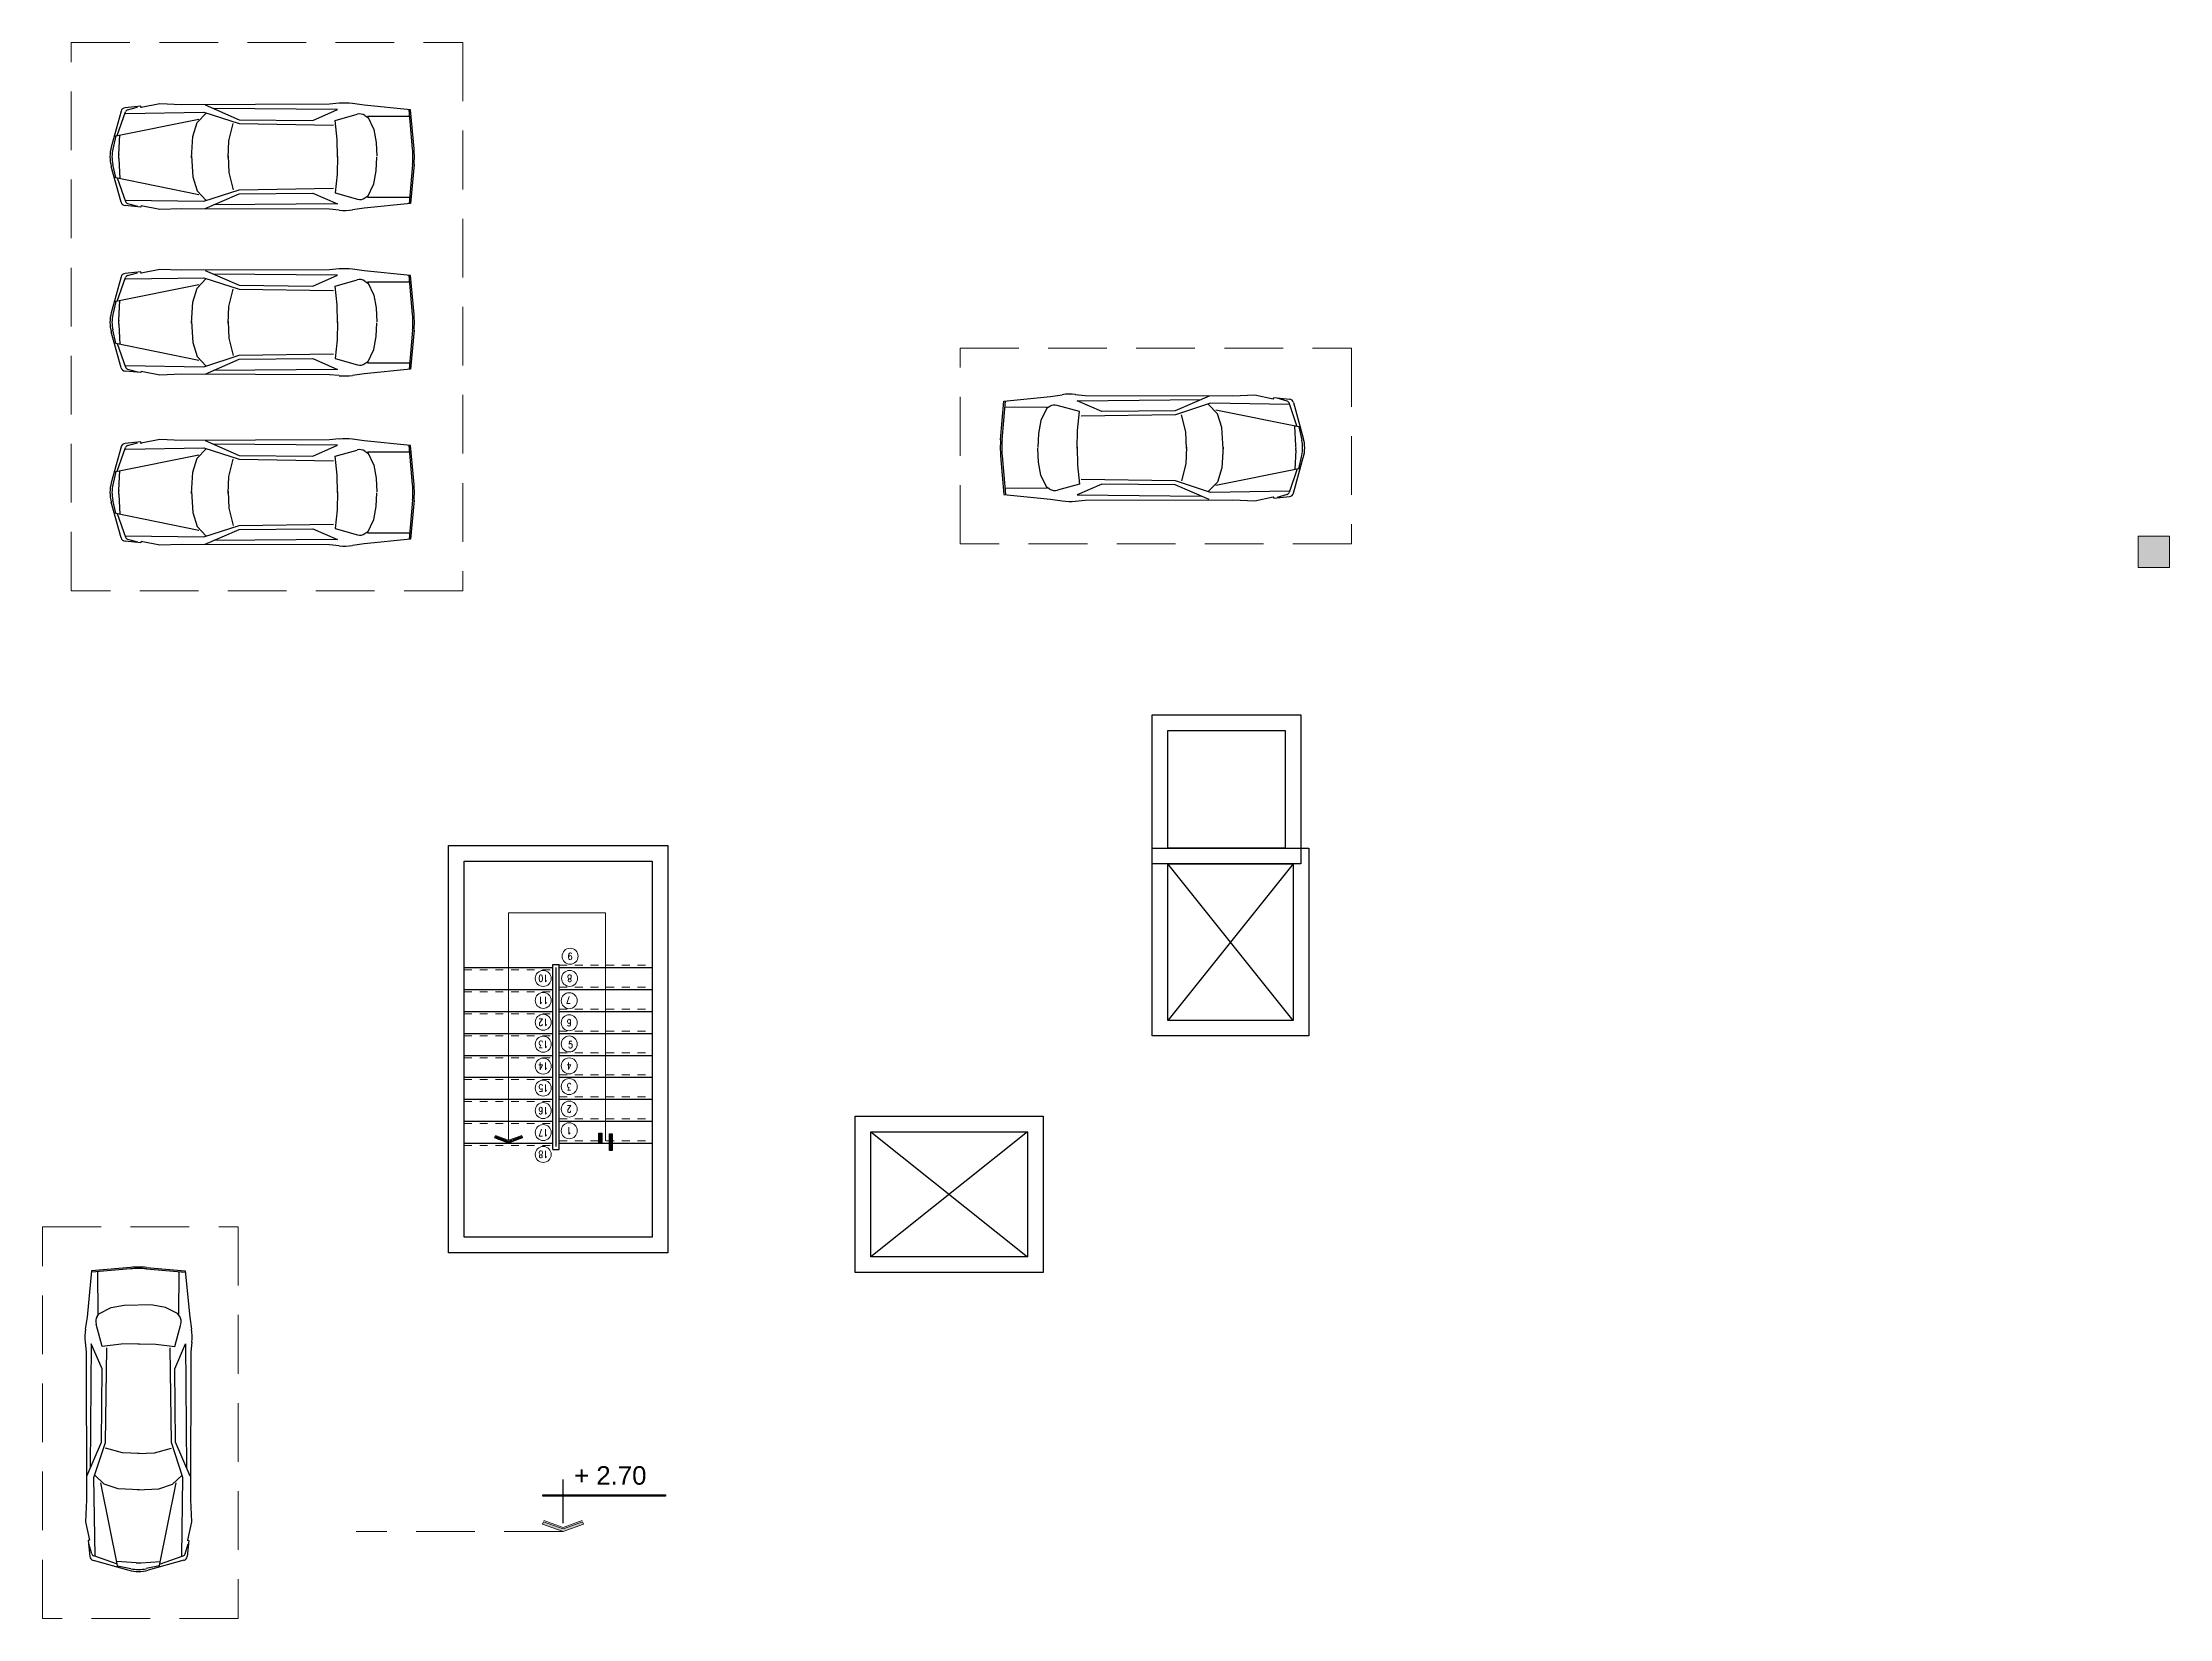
# Model space of a CAD drawing. Header units: metres. Extents: x -355 to 973, y -73 to 238.
# Drawn here: x 840.4 to 867.57, y 177.59 to 197.72 of the extents above; entities that cross this region are included whole.
import ezdxf

# ---------------------------------------------------------------- set-up
doc = ezdxf.new("R2010")
doc.units = ezdxf.units.M
doc.header["$LTSCALE"] = 3
doc.header["$MEASUREMENT"] = 0
for name, pattern in [('1', [30, 6, 6, 6, 6, 6]), ('202$0$HIDDEN', [0.375, 0.25, -0.125]), ('ACAD_ISO02W100', [15, 12, -3]), ('DASHED2', [0.375, 0.25, -0.125])]:
    doc.linetypes.add(name, pattern=pattern)
for name, color, linetype, lineweight in [('.....13', 7, 'DASHED2', 13), ('05', 21, 'Continuous', 5), ('09', 120, 'Continuous', 9), ('15', 63, 'DASHED2', 15), ('alaem', 230, 'Continuous', 5)]:
    doc.layers.add(name, color=color, linetype=linetype, lineweight=lineweight)
for name, color, linetype in [('1', 1, 'Continuous'), ('4', 4, 'ACAD_ISO02W100'), ('CAR', 1, 'Continuous')]:
    doc.layers.add(name, color=color, linetype=linetype)
doc.styles.add('Axe', font='romans.shx', dxfattribs={"width": 0.8, "height": 0.26})
doc.styles.get("Standard").update_dxf_attribs({"font": 'arial.ttf'})

msp = doc.modelspace()

# ---------------------------------------------------------------- texts
at = {"insert": (847.193, 179.538), "char_height": 0.2359, "width": 1.81395, "attachment_point": 1}
msp.add_mtext('+ 2.70', dxfattribs=at)
at = {"layer": 'alaem', "char_height": 0.0901, "width": 0.11644, "attachment_point": 5, "style": 'Axe'}
for s, insert, rotation in [('9', (847.142, 186.05), 180), ('10', (846.799, 185.767), 180), ('8', (847.136, 185.768), 180), ('11', (846.799, 185.487), 180), ('7', (847.123, 185.491), 180), ('12', (846.799, 185.207), 180), ('6', (847.131, 185.201), 180), ('13', (846.799, 184.927), 180), ('5', (847.149, 184.92), 357.5194), ('14', (846.799, 184.647), 180), ('4', (847.131, 184.65), 180), ('15', (846.799, 184.367), 180), ('3', (847.131, 184.386), 180), ('16', (846.799, 184.079), 180), ('2', (847.131, 184.098), 180), ('17', (846.799, 183.799), 180), ('1', (847.131, 183.822), 180), ('18', (846.799, 183.519), 180)]:
    msp.add_mtext(s, dxfattribs=dict(at, insert=insert, rotation=rotation))

# ---------------------------------------------------------------- blocks, each defined once
blk = doc.blocks.new('CARP5')
at = {"layer": 'CAR'}
for p, q in [((-150.4, 52.6), (-169.9, 50.6)), ((-149.8, 50.5), (-150.4, 52.6)), ((-127.1, 55.7), (-149.8, 51)), ((-100, 54.6), (-127.1, 55.7)), ((82.4, 55.1), (-100, 54.6)), ((-70.8, 54.3), (-28.9, 36.1)), ((94.5, 56.3), (82.4, 55.1)), ((125.1, 53.9), (110.6, 56)), ((182.5, 48.2), (125.1, 53.9)), ((-174.7, 46.5), (-186.8, 2.3)), ((-183.3, 15.9), (-78.9, 36.9)), ((-179.4, 16.5), (-169.2, 45.7)), ((-169.4, 43.9), (-72.5, 45.4)), ((-166.7, 48.1), (-154.4, 51.5)), ((-86.3, 15.3), (-80.9, 32.6)), ((-80.9, 32.6), (-69.6, 44.3)), ((-72.5, 45.4), (-29.2, 31.2)), ((92.4, 48.6), (-60.6, 49.9)), ((-42, 10.1), (-36.4, 31.3)), ((-29.2, 31.2), (87.3, 29.5)), ((-28.9, 36.1), (61.7, 35.2)), ((61.7, 35.2), (92.4, 48.6)), ((89.3, 35.1), (116.6, 42.7)), ((91.9, 11.8), (89.3, 35.1)), ((116.8, 42.8), (116.8, 42.8)), ((126.1, 41.3), (129.9, 38.8)), ((129.1, 40.3), (181.1, 40.4)), ((129.1, 40.3), (137.2, 24)), ((184.9, 0.1), (180.8, 48.1)), ((186.7, 0.1), (182.5, 48.2)), ((-181.4, 16.2), (-184.9, -0.1)), ((-177.7, -6.8), (-176.2, 17.3)), ((-87.8, -10.8), (-86.3, 15.3)), ((-42.8, -10.5), (-42, 10.1)), ((92.2, -10.3), (91.9, 11.8)), ((137.2, 24), (140, 8.1)), ((139.9, 8.1), (140.7, -9)), ((-174.7, -65.6), (-186.8, -21.5)), ((-181.4, -35.4), (-184.9, -19)), ((-177.7, -12.3), (-176.2, -36.4)), ((-87.8, -8.4), (-86.3, -34.5)), ((-42.8, -8.6), (-42, -29.2)), ((92.2, -8.9), (91.9, -31)), ((140, -27.2), (140.7, -10.1)), ((184.9, -19.3), (180.8, -67.3)), ((186.7, -19.3), (182.5, -67.3)), ((-183.3, -35), (-78.9, -56.1)), ((-179.4, -35.6), (-169.2, -64.9)), ((-86.3, -34.5), (-80.9, -51.7)), ((-80.9, -51.7), (-69.6, -63.5)), ((-72.5, -64.5), (-29.2, -50.3)), ((-42, -29.2), (-36.4, -50.4)), ((-29.2, -50.3), (87.3, -48.6)), ((91.9, -31), (89.3, -54.3)), ((129.1, -59.4), (137.2, -43.1)), ((137.2, -43.1), (140, -27.2)), ((-150.4, -71.7), (-169.9, -69.7)), ((-169.4, -63), (-72.5, -64.5)), ((-166.7, -67.3), (-154.4, -70.7)), ((-149.8, -69.7), (-150.4, -71.7)), ((-127.1, -74.9), (-149.8, -70.1)), ((-100, -73.7), (-127.1, -74.9)), ((82.4, -74.2), (-100, -73.7)), ((-70.8, -73.5), (-28.9, -55.2)), ((92.4, -67.7), (-60.6, -69)), ((-28.9, -55.2), (61.7, -54.4)), ((61.7, -54.4), (92.4, -67.7)), ((94.5, -75.4), (82.4, -74.2)), ((89.3, -54.3), (116.8, -61.9)), ((125.1, -73), (110.6, -75.1)), ((182.5, -67.3), (125.1, -73)), ((126.1, -60.4), (129.9, -57.9)), ((129.1, -59.4), (181.1, -59.6))]:
    blk.add_line(p, q, dxfattribs=at)
for centre, radius, start, end in [((101.1, -11), 67.6, 81.9284, 95.6257), ((-169.3, 45), 5.63, 95.8102, 164.6615), ((-165.7, 44.5), 3.75, 105.4862, 160.7894), ((119.9, 31.9), 11.3, 56.264, 106.8198), ((-143.4, -9.6), 45.1, 164.6615, 195.3385), ((72.7, -9.6), 112.6, 355.0592, 4.9408), ((74.5, -9.6), 112.6, 355.0592, 4.9408), ((-140.9, -9.6), 45.1, 167.9052, 192.0948), ((-132.7, -9.6), 45.1, 176.4735, 183.5265), ((-169.3, -64.1), 5.63, 195.3385, 264.1898), ((-165.7, -63.6), 3.75, 199.2106, 254.5138), ((101.1, -8.2), 67.6, 264.3743, 278.0716), ((119.9, -51.1), 11.3, 254.4694, 303.7359)]:
    blk.add_arc(centre, radius, start, end, dxfattribs=at)
blk = doc.blocks.new('A$C1D69598D')
at = {"layer": 'CAR'}
blk.add_blockref('CARP5', (188.3, 75.7), dxfattribs=at)
blk = doc.blocks.new('fyufu')
at = {"layer": '15'}
for p, q in [((27.577, 219.64), (34.577, 219.64)), ((27.577, 214.64), (27.577, 219.64)), ((34.577, 219.64), (34.577, 214.64)), ((34.577, 214.64), (27.577, 214.64))]:
    blk.add_line(p, q, dxfattribs=at)
at = {"layer": '15', "xscale": 0.01035204405718559, "yscale": 0.01035204405718559, "zscale": 0.01035204405718559, "rotation": 90}
for p in [(29.719, 215.136), (31.834, 215.136), (34.006, 215.136)]:
    blk.add_blockref('A$C1D69598D', p, dxfattribs=at)
blk = doc.blocks.new('sddd')
at = {"layer": '15'}
blk.add_lwpolyline([(39.818, 214.854), (37.318, 214.854), (37.318, 219.854), (39.818, 219.854)], close=True, dxfattribs=at)
at = {"layer": '15', "xscale": 0.01035204405718559, "yscale": 0.01035204405718559, "zscale": 0.01035204405718559, "rotation": 90}
blk.add_blockref('A$C1D69598D', (39.228, 215.455), dxfattribs=at)
blk = doc.blocks.new('tyhhy')
at = {"layer": '4', "linetype": '1'}
for p, q in [((265.809, 183.09), (263.809, 181.49)), ((263.809, 181.49), (263.809, 183.09)), ((263.809, 183.09), (265.809, 181.49))]:
    blk.add_line(p, q, dxfattribs=at)
for points in [[(266.009, 183.29), (266.009, 181.29), (263.609, 181.29), (263.609, 183.29)], [(265.809, 183.09), (265.809, 181.49), (263.809, 181.49), (263.809, 183.09)]]:
    blk.add_lwpolyline(points, close=True, dxfattribs=at)
blk = doc.blocks.new('tyhtfy')
at = {"layer": '4', "linetype": '1'}
for points in [[(265.704, 186.374), (265.704, 184.474), (263.804, 184.474), (263.804, 186.374)], [(265.504, 186.174), (265.504, 184.674), (264.004, 184.674), (264.004, 186.174)]]:
    blk.add_lwpolyline(points, close=True, dxfattribs=at)
blk = doc.blocks.new('fghhyh')
at = {"layer": 'alaem', "linetype": '1'}
h = blk.add_hatch(color=256, dxfattribs=at)
h.dxf.hatch_style = 1
h.paths.add_polyline_path([(280.396, 190.296), (280.396, 190.696), (279.996, 190.696), (279.996, 190.296)])
blk.add_lwpolyline([(279.996, 190.696), (279.996, 190.296), (280.396, 190.296), (280.396, 190.696)], close=True, dxfattribs=at)

# ---------------------------------------------------------------- hatches: boundary and pattern name
h = msp.add_hatch(color=256)
h.paths.add_polyline_path([(847.68, 183.569), (847.644, 183.569), (847.644, 183.711), (847.68, 183.711)])
h.paths.add_polyline_path([(847.547, 183.662), (847.511, 183.662), (847.511, 183.711), (847.547, 183.711)])
h.paths.add_polyline_path([(847.547, 183.711), (847.511, 183.711), (847.511, 183.791), (847.547, 183.791)])
h.paths.add_polyline_path([(847.68, 183.711), (847.644, 183.711), (847.644, 183.784), (847.68, 183.784)])
msp.add_hatch(color=256).paths.add_polyline_path([(847.052, 178.702), (847.312, 178.798), (847.3, 178.829), (847.052, 178.738), (846.803, 178.829), (846.791, 178.798)])
at = {"layer": '05'}
h = msp.add_hatch(dxfattribs=at)
h.set_pattern_fill('ANSI31', color=256, scale=0.1, angle=540, style=0)
h.set_pattern_definition([(135, (960.33157, 164.644073), (0.0088388348, 0.0088388348), [])])
h.paths.add_polyline_path([(846.356, 183.689), (846.529, 183.752), (846.536, 183.731), (846.356, 183.665), (846.176, 183.731), (846.184, 183.752)])

# ---------------------------------------------------------------- linework, layer by layer
at = {"layer": '.....13'}
msp.add_line((847.052, 178.702), (844.408, 178.702), dxfattribs=at)
for p, q in [((845.789, 185.905), (846.924, 185.905)), ((846.924, 183.582), (846.924, 185.945)), ((846.924, 185.945), (847.004, 185.945)), ((846.964, 183.622), (846.964, 185.905)), ((847.004, 183.582), (847.004, 185.945)), ((847.004, 185.905), (848.189, 185.905)), ((845.789, 185.625), (846.924, 185.625)), ((847.004, 185.625), (848.189, 185.625)), ((845.789, 185.345), (846.924, 185.345)), ((847.004, 185.345), (848.189, 185.345)), ((845.789, 185.065), (846.924, 185.065)), ((847.004, 185.065), (848.189, 185.065)), ((845.789, 184.785), (846.924, 184.785)), ((847.004, 184.785), (848.189, 184.785)), ((845.789, 184.505), (846.924, 184.505)), ((847.004, 184.505), (848.189, 184.505)), ((845.789, 184.225), (846.924, 184.225)), ((847.004, 184.225), (848.189, 184.225)), ((847.004, 184.225), (848.189, 184.225)), ((845.789, 183.945), (846.924, 183.945)), ((847.004, 183.945), (848.189, 183.945)), ((847.004, 183.945), (848.189, 183.945)), ((845.789, 183.665), (846.924, 183.665)), ((847.004, 183.665), (848.189, 183.665)), ((847.004, 183.665), (848.189, 183.665)), ((846.924, 183.582), (847.004, 183.582)), ((847.052, 178.809), (847.052, 179.366)), ((846.793, 179.172), (848.361, 179.172))]:
    msp.add_line(p, q)
for points in [[(847.547, 183.662), (847.511, 183.662), (847.511, 183.791), (847.547, 183.791)], [(847.68, 183.569), (847.644, 183.569), (847.644, 183.784), (847.68, 183.784)], [(846.793, 179.172), (848.361, 179.172), (848.361, 179.157), (846.793, 179.157)]]:
    msp.add_lwpolyline(points, close=True)
at = {"layer": '05'}
for p, q in [((846.356, 183.7), (846.356, 186.603)), ((847.596, 186.603), (846.356, 186.603)), ((847.596, 183.695), (847.596, 186.603)), ((846.176, 183.731), (846.184, 183.752)), ((846.356, 183.665), (846.176, 183.731)), ((846.356, 183.689), (846.184, 183.752)), ((846.356, 183.7), (846.188, 183.762)), ((846.525, 183.762), (846.356, 183.7)), ((846.529, 183.752), (846.356, 183.689)), ((846.356, 183.665), (846.536, 183.731)), ((846.536, 183.731), (846.529, 183.752)), ((846.791, 178.798), (846.803, 178.829)), ((847.052, 178.702), (846.791, 178.798)), ((846.803, 178.829), (847.052, 178.738)), ((846.808, 178.843), (847.052, 178.753)), ((847.052, 178.753), (847.295, 178.843)), ((847.052, 178.738), (847.3, 178.829)), ((847.052, 178.702), (847.312, 178.798)), ((847.312, 178.798), (847.3, 178.829))]:
    msp.add_line(p, q, dxfattribs=at)
at = {"layer": '09', "linetype": 'DASHED2', "ltscale": 0.1}
for p, q in [((845.789, 185.875), (846.924, 185.875)), ((847.004, 185.935), (848.189, 185.935)), ((845.789, 185.595), (846.924, 185.595)), ((847.004, 185.655), (848.189, 185.655)), ((845.789, 185.315), (846.924, 185.315)), ((847.004, 185.375), (848.189, 185.375)), ((845.789, 185.035), (846.924, 185.035)), ((847.004, 185.095), (848.189, 185.095)), ((845.789, 184.755), (846.924, 184.755)), ((847.004, 184.815), (848.189, 184.815)), ((845.789, 184.475), (846.924, 184.475)), ((847.004, 184.535), (848.189, 184.535)), ((845.789, 184.195), (846.924, 184.195)), ((847.004, 184.255), (848.189, 184.255)), ((847.004, 183.975), (848.189, 183.975)), ((845.789, 183.915), (846.924, 183.915)), ((847.004, 183.695), (848.189, 183.695)), ((845.789, 183.635), (846.924, 183.635))]:
    msp.add_line(p, q, dxfattribs=at)
at = {"layer": '4', "linetype": '1'}
for points in [[(848.389, 187.463), (848.389, 182.263), (845.589, 182.263), (845.589, 187.463)], [(848.189, 187.263), (848.189, 182.463), (845.789, 182.463), (845.789, 187.263)]]:
    msp.add_lwpolyline(points, close=True, dxfattribs=at)
at = {"layer": 'alaem'}
for centre in [(847.142, 186.05), (846.799, 185.767), (847.136, 185.768), (846.799, 185.487), (847.131, 185.483), (846.799, 185.207), (847.131, 185.201), (846.799, 184.927), (847.131, 184.93), (846.799, 184.647), (847.131, 184.65), (846.799, 184.367), (847.131, 184.386), (847.131, 184.098), (846.799, 184.079), (847.131, 183.822), (846.799, 183.799), (846.799, 183.519)]:
    msp.add_circle(centre, 0.102, dxfattribs=at)

# ---------------------------------------------------------------- block references
at = {"layer": '1', "linetype": '202$0$HIDDEN'}
for name, p, rotation in [('fyufu', (626.131, 225.296), 270), ('sddd', (1071.978, 154), 90)]:
    msp.add_blockref(name, p, dxfattribs=dict(at, rotation=rotation))
msp.add_blockref('sddd', (803.086, -37.26), dxfattribs=at)
at = {"layer": '4', "linetype": '1'}
for name, p in [('tyhtfy', (590.773, 2.758)), ('tyhhy', (587.175, 0.72))]:
    msp.add_blockref(name, p, dxfattribs=at)
at = {"layer": '4', "linetype": '1', "rotation": 270}
msp.add_blockref('tyhhy', (673.286, 451.041), dxfattribs=at)
at = {"layer": 'alaem', "linetype": '1'}
msp.add_blockref('fghhyh', (587.175, 0.72), dxfattribs=at)

msp.set_redraw_order([(e.dxf.handle, doc.entitydb.next_handle()) for e in msp.query("TEXT MTEXT ATTDEF DIMENSION ARC_DIMENSION")])  # texts and dimensions are drawn at this point

doc.saveas('drawing.dxf')
